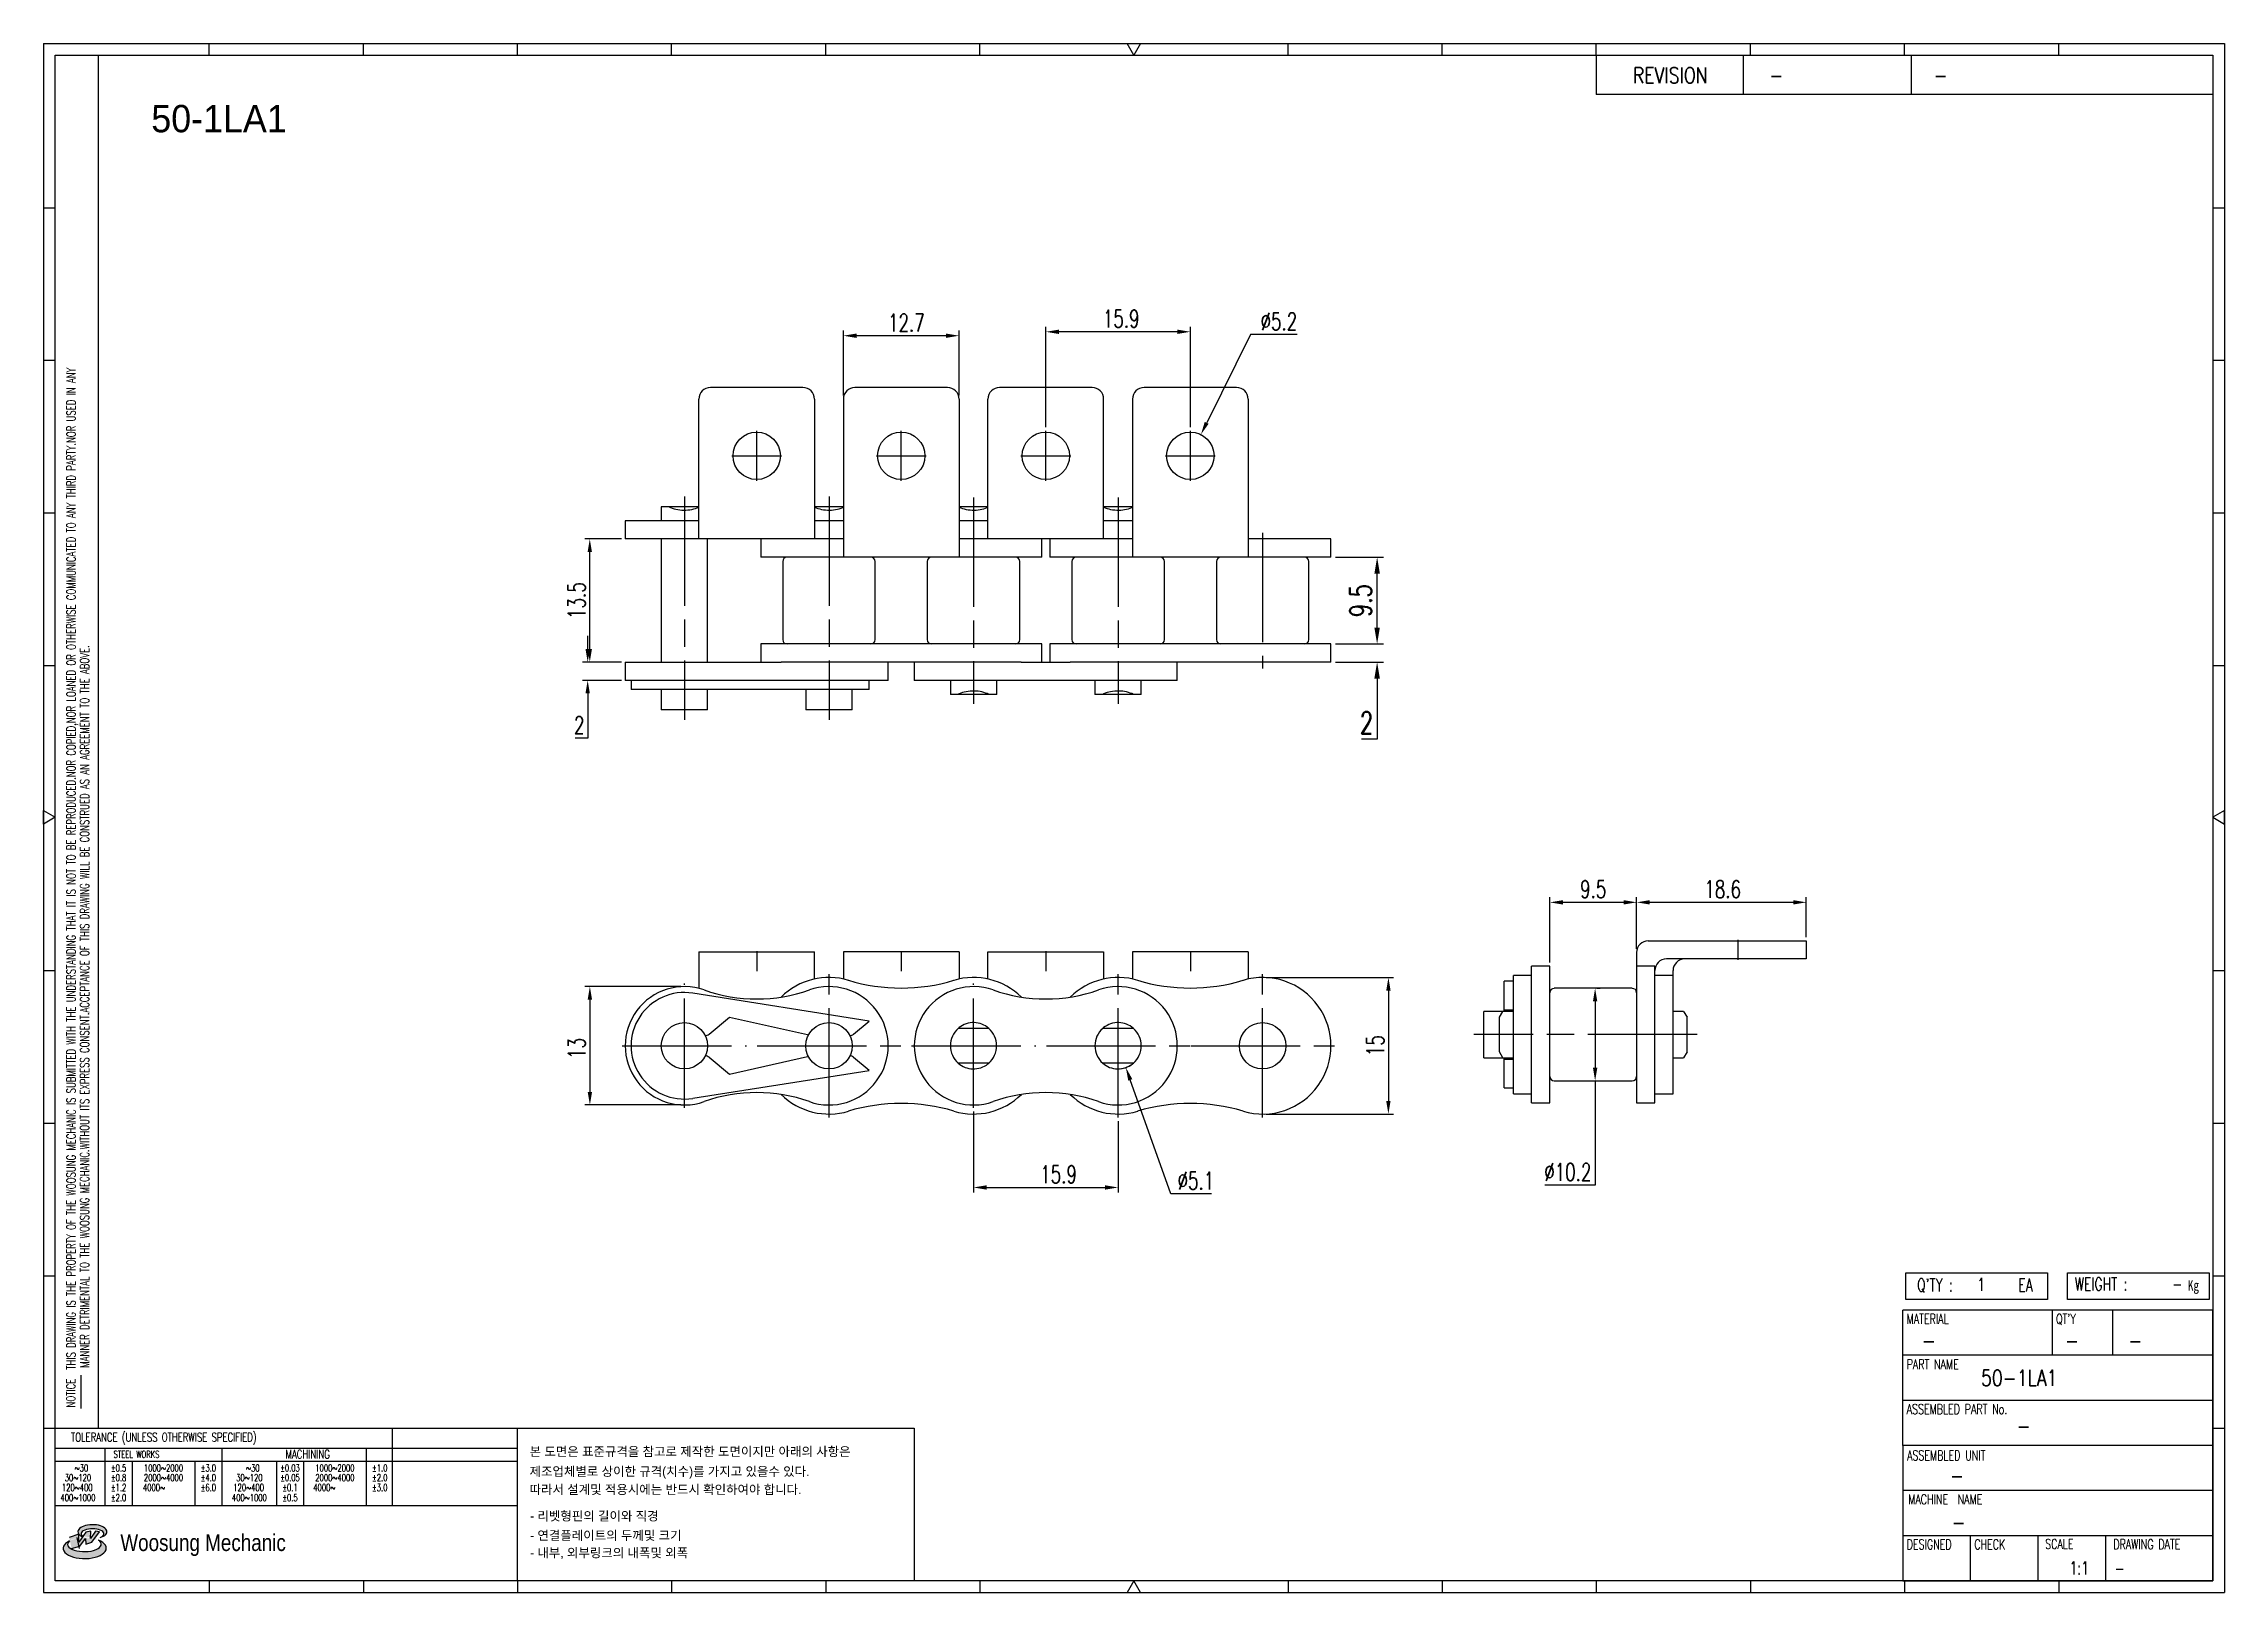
# Model space of a CAD drawing. Header units: millimetres. Extents: x 560 to 800, y 59 to 229.
import ezdxf
from ezdxf.enums import TextEntityAlignment as Align

# ---------------------------------------------------------------- set-up
doc = ezdxf.new("R2010")
doc.units = ezdxf.units.MM
doc.linetypes.add('AM_ISO08W050', pattern=[18, 12, -1.5, 3, -1.5])
doc.layers.get('Defpoints').update_dxf_attribs({"color": 80})
doc.layers.add('CL1', color=140, linetype='AM_ISO08W050', lineweight=25)
for name, color, linetype in [('S-DIM', 7, 'Continuous'), ('TITLE', 7, 'Continuous'), ('도면레이아웃', 7, 'Continuous')]:
    doc.layers.add(name, color=color, linetype=linetype)
doc.styles.add('HAN', font='ROMANS.shx', dxfattribs={"width": 0.7, "bigfont": 'whgtxt.shx'})
doc.styles.add('HKD_ST2', font='romans.shx', dxfattribs={"width": 0.7, "height": 4, "bigfont": '@extfont2.shx'})
doc.styles.add('HSG', font='SIMPLEX.shx', dxfattribs={"width": 0.7, "bigfont": 'HSG.shx'})
doc.styles.add('MtXpl_', font='Gulim.ttf')
doc.styles.add('SLDTEXTSTYLE4', font='arial.ttf', dxfattribs={"width": 0.8})
doc.dimstyles.new('AP0.8', dxfattribs={"dimscale": 0.8, "dimtxt": 2.4, "dimasz": 1.8, "dimexe": 0.7, "dimexo": 0.5, "dimgap": 0.6, "dimtad": 1, "dimtoh": 1, "dimdec": 1, "dimrnd": 0.01, "dimzin": 9, "dimdsep": 46, "dimtxsty": 'HSG', "dimcen": 0, "dimclrd": 251, "dimclre": 251, "dimclrt": 60, "dimazin": 2, "dimtp": 1, "dimtm": 1, "dimtfac": 0.5, "dimtdec": 1, "dimtofl": 0, "dimtmove": 0, "dimatfit": 3, "dimfxl": 0, "dimtvp": 1, "dimtolj": 2, "dimlwd": -1, "dimlwe": -1, "dimarcsym": 0})
doc.dimstyles.new('AP1', dxfattribs={"dimtxt": 2.4, "dimasz": 1.8, "dimexe": 0.7, "dimexo": 0.5, "dimgap": 0.6, "dimtad": 1, "dimtoh": 1, "dimdec": 1, "dimrnd": 0.01, "dimzin": 9, "dimdsep": 46, "dimtxsty": 'HSG', "dimcen": 0, "dimclrd": 251, "dimclre": 251, "dimclrt": 60, "dimazin": 2, "dimtp": 1, "dimtm": 1, "dimtfac": 0.5, "dimtdec": 1, "dimtofl": 0, "dimtmove": 0, "dimatfit": 3, "dimfxl": 0, "dimtvp": 1, "dimtolj": 2, "dimlwd": -1, "dimlwe": -1, "dimarcsym": 0})

msp = doc.modelspace()

# ---------------------------------------------------------------- texts
at = {"color": 254, "style": 'MtXpl_'}
msp.add_text('50-1LA1', height=3.007, dxfattribs=at).set_placement((572.12, 219.11))
at = {"style": 'HAN', "width": 0.8}
msp.add_text('50-1LA1', height=1.735, dxfattribs=at).set_placement((773.05, 81.45))
at = {"color": 140, "style": 'MtXpl_'}
for s, p in [('본 도면은 표준규격을 참고로 제작한 도면이지만 아래의 사항은', (613.66, 73.73)), ('제조업체별로 상이한 규격(치수)를 가지고 있을수 있다.', (613.66, 71.55)), ('따라서 설계및 적용시에는 반드시 확인하여야 합니다.', (613.66, 69.56)), ('- 리벳형핀의 길이와 직경', (613.72, 66.65)), ('- 연결플레이트의 두께및 크기', (613.72, 64.52)), ('- 내부, 외부링크의 내폭및 외폭', (613.72, 62.61))]:
    msp.add_text(s, height=1.0023, dxfattribs=at).set_placement(p)

# ---------------------------------------------------------------- blocks, each defined once
blk = doc.blocks.new('MAST')
at = {"layer": '도면레이아웃'}
h = blk.add_hatch(color=10, dxfattribs=at)
h.paths.add_polyline_path([(1.544, 35.177), (1.554, 34.966), (1.779, 35.034), (2.054, 35.422), (1.908, 35.446), (1.728, 35.167), (1.741, 35.439), (1.547, 35.405), (1.292, 35.041), (1.295, 35.33), (0.943, 35.208), (1.03, 34.8), (1.336, 34.885)])
edge = h.paths.add_edge_path()
edge.add_ellipse((1.795, 35.421), major_axis=(-0.53, 0), ratio=0.487785, start_angle=122.36065, end_angle=403.39574)
edge.add_line((1.411, 35.244), (1.419, 35.261))
edge.add_ellipse((1.798, 35.344), major_axis=(-0.423, 0), ratio=0.444396, start_angle=131.58977, end_angle=386.19408, ccw=False)
edge = h.paths.add_edge_path()
edge.add_ellipse((1.512, 34.815), major_axis=(-0.793, 0), ratio=0.480113, start_angle=314.67633, end_angle=590.85213)
edge.add_ellipse((1.501, 34.958), major_axis=(-0.62, 0), ratio=0.43311, start_angle=331.7024, end_angle=574.42495, ccw=False)
at = {"color": 140}
for p, q in [((0, 90.118), (80.15, 90.118)), ((0, 90.118), (0, 33.191)), ((80.15, 90.118), (80.15, 33.191)), ((57.068, 89.693), (57.068, 88.246)), ((62.47, 89.693), (62.47, 88.246)), ((68.635, 89.693), (68.635, 88.246)), ((79.725, 88.246), (57.068, 88.246)), ((68.449, 43.961), (68.449, 44.936)), ((68.449, 44.936), (73.654, 44.936)), ((73.654, 44.936), (73.654, 43.961)), ((74.39, 43.961), (74.39, 44.936)), ((74.39, 44.936), (79.595, 44.936)), ((79.595, 44.936), (79.595, 43.961)), ((68.336, 38.59), (68.336, 43.563)), ((79.725, 43.563), (68.336, 43.563)), ((73.654, 43.961), (68.449, 43.961)), ((73.827, 43.563), (73.827, 41.905)), ((79.595, 43.961), (74.39, 43.961)), ((76.037, 43.563), (76.037, 41.905)), ((79.725, 38.59), (79.725, 43.563)), ((79.725, 41.905), (68.336, 41.905)), ((79.725, 40.248), (68.336, 40.248)), ((68.336, 38.59), (68.336, 33.616)), ((79.725, 38.59), (68.336, 38.59)), ((79.725, 33.616), (79.725, 38.59)), ((79.725, 36.932), (68.336, 36.932)), ((79.725, 35.274), (68.336, 35.274)), ((70.822, 33.616), (70.822, 35.274)), ((73.309, 33.616), (73.309, 35.274)), ((75.796, 33.616), (75.796, 35.274)), ((0, 33.191), (80.15, 33.191)), ((68.336, 33.616), (79.725, 33.616))]:
    blk.add_line(p, q, dxfattribs=at)
for p, q in [((6.089, 89.693), (6.089, 90.118)), ((11.753, 89.693), (11.753, 90.118)), ((17.418, 89.693), (17.418, 90.118)), ((23.082, 89.693), (23.082, 90.118)), ((28.746, 89.693), (28.746, 90.118)), ((34.411, 89.693), (34.411, 90.118)), ((45.739, 89.693), (45.739, 90.118)), ((51.404, 89.693), (51.404, 90.118)), ((57.068, 89.693), (57.068, 90.118)), ((62.732, 89.693), (62.732, 90.118)), ((68.397, 89.693), (68.397, 90.118)), ((74.061, 89.693), (74.061, 90.118)), ((0, 84.085), (0.425, 84.085)), ((79.725, 84.085), (80.15, 84.085)), ((0, 78.478), (0.425, 78.478)), ((79.725, 78.478), (80.15, 78.478)), ((0, 72.87), (0.425, 72.87)), ((79.725, 72.87), (80.15, 72.87)), ((0, 67.262), (0.425, 67.262)), ((79.725, 67.262), (80.15, 67.262)), ((0, 56.047), (0.425, 56.047)), ((79.725, 56.047), (80.15, 56.047)), ((0, 50.439), (0.425, 50.439)), ((79.725, 50.439), (80.15, 50.439)), ((0, 44.832), (0.425, 44.832)), ((79.725, 44.832), (80.15, 44.832)), ((1.377, 39.947), (1.377, 41.174)), ((0, 39.224), (0.425, 39.224)), ((79.725, 39.224), (80.15, 39.224)), ((6.089, 33.616), (6.089, 33.191)), ((11.753, 33.616), (11.753, 33.191)), ((17.418, 33.616), (17.418, 33.191)), ((23.082, 33.616), (23.082, 33.191)), ((28.746, 33.616), (28.746, 33.191)), ((34.411, 33.616), (34.411, 33.191)), ((45.739, 33.616), (45.739, 33.191)), ((51.404, 33.616), (51.404, 33.191)), ((57.068, 33.616), (57.068, 33.191)), ((62.732, 33.616), (62.732, 33.191)), ((68.397, 33.616), (68.397, 33.191)), ((74.061, 33.616), (74.061, 33.191))]:
    blk.add_line(p, q)
at = {"color": 2}
for p, q in [((2.017, 39.224), (2.017, 89.693)), ((0.425, 39.224), (17.418, 39.224)), ((0.425, 38.487), (17.418, 38.487)), ((2.257, 38.487), (2.257, 36.382)), ((6.557, 38.5), (6.557, 36.382)), ((11.857, 38.487), (11.857, 36.382)), ((12.816, 39.224), (12.816, 36.382)), ((17.418, 33.616), (17.418, 39.224)), ((0.425, 38.012), (17.418, 38.012)), ((3.257, 38.012), (3.257, 36.382)), ((5.557, 38.012), (5.557, 36.382)), ((8.557, 38.012), (8.557, 36.382)), ((9.557, 38.026), (9.557, 36.382)), ((0.425, 36.382), (17.418, 36.382))]:
    blk.add_line(p, q, dxfattribs=at)
for points in [[(40.075, 89.693), (39.83, 90.118), (40.32, 90.118)], [(0.425, 61.679), (0, 61.433), (0, 61.924)], [(79.725, 61.679), (80.15, 61.433), (80.15, 61.924)], [(40.075, 33.616), (39.83, 33.191), (40.32, 33.191)]]:
    blk.add_lwpolyline(points, close=True)
at = {"color": 140}
blk.add_lwpolyline([(0.425, 89.693), (79.725, 89.693), (79.725, 33.616), (0.425, 33.616)], close=True, dxfattribs=at)
at = {"layer": '도면레이아웃'}
for p, q in [((1.295, 35.33), (0.943, 35.208)), ((1.547, 35.405), (1.292, 35.041)), ((1.292, 35.041), (1.295, 35.33)), ((1.741, 35.439), (1.547, 35.405)), ((1.908, 35.446), (1.728, 35.167)), ((1.728, 35.167), (1.741, 35.439)), ((1.779, 35.034), (2.054, 35.422)), ((2.054, 35.422), (1.908, 35.446)), ((1.03, 34.8), (1.336, 34.885)), ((1.224, 35.208), (1.311, 34.8)), ((1.224, 35.208), (1.224, 35.208)), ((1.336, 34.885), (1.544, 35.177)), ((1.419, 35.261), (1.411, 35.244)), ((1.544, 35.177), (1.554, 34.966)), ((1.554, 34.966), (1.779, 35.034))]:
    blk.add_line(p, q, dxfattribs=at)
for centre, major_axis, ratio, start_param, end_param in [((1.795, 35.421), (-0.53, 0), 0.487785, 2.135596, 7.040584), ((1.798, 35.344), (-0.423, 0), 0.444396, 2.296675, 6.740358), ((1.512, 34.815), (-0.793, 0), 0.480113, 5.492138, 10.312315), ((1.501, 34.958), (-0.62, 0), 0.43311, 5.789299, 10.025607)]:
    blk.add_ellipse(centre, major_axis=major_axis, ratio=ratio, start_param=start_param, end_param=end_param, dxfattribs=at)
for s, height, style, width, p in [('REVISION', 0.5806, 'HAN', 0.8, (58.415, 88.664)), ('-', 0.581, 'HAN', 0.8, (63.426, 88.664)), ('-', 0.581, 'HAN', 0.8, (69.468, 88.664)), ("Q'TY : ", 0.4746, 'HKD_ST2', 0.7, (68.857, 44.253)), ('1', 0.475, 'HKD_ST2', 0.7, (71.071, 44.275)), ('EA', 0.4746, 'HKD_ST2', 0.7, (72.578, 44.253)), ('WEIGHT : ', 0.4746, 'HKD_ST2', 0.7, (74.65, 44.286)), ('-', 0.581, 'HAN', 0.8, (69.029, 42.157)), ('-', 0.581, 'HAN', 0.8, (74.289, 42.157)), ('-', 0.581, 'HAN', 0.8, (76.623, 42.157)), ('-', 0.581, 'HAN', 0.8, (72.515, 39.013)), ('-', 0.581, 'HAN', 0.8, (70.067, 37.189)), ('-', 0.581, 'HAN', 0.8, (70.126, 35.48)), ('1:1', 0.4746, 'HKD_ST2', 0.7, (74.458, 33.848)), ('-', 0.475, 'HKD_ST2', 0.7, (76.112, 33.837))]:
    blk.add_text(s, height=height, dxfattribs=dict(style=style, width=width)).set_placement(p)
at = {"color": 6, "style": 'HKD_ST2', "width": 0.7}
for s, p in [(' THIS DRAWING IS THE PROPERTY OF THE WOOSUNG MECHANIC IS SUBMITTED WITH THE UNDERSTANDING THAT IT IS NOT TO BE REPRODUCED.NOR COPIED,NOR LOANED OR OTHERWISE COMMUNICATED TO ANY THIRD PARTY.NOR USED IN ANY', (1.173, 41.217)), ('MANNER DETRIMENTAL TO THE WOOSUNG MECHANIC.WITHOUT ITS EXPRESS CONSENT.ACCEPTANCE OF THIS DRAWING WILL BE CONSTRUED AS AN AGREEMENT TO THE ABOVE.', (1.672, 41.447))]:
    blk.add_text(s, height=0.326266, rotation=90, dxfattribs=at).set_placement(p)
at = {"style": 'HKD_ST2', "width": 0.7}
blk.add_text('-', height=0.475, dxfattribs=at).set_placement((78.613, 44.286), align=Align.RIGHT)
at = {"color": 254, "style": 'HKD_ST2', "width": 0.7}
for s, height, p in [('MATERIAL', 0.3651, (68.474, 43.425)), ("QT'Y", 0.3651, (73.965, 43.425)), ('PART NAME', 0.3651, (68.474, 41.756)), ('ASSEMBLED PART No.', 0.36511, (68.474, 40.109)), ('ASSEMBLED UNIT', 0.36511, (68.49, 38.408)), ('MACHINE  NAME', 0.36511, (68.532, 36.794)), ('DESIGNED', 0.3651, (68.474, 35.136)), ('CHECK', 0.3651, (70.961, 35.136)), ('SCALE', 0.3651, (73.566, 35.153)), ('DRAWING DATE', 0.36511, (76.071, 35.141))]:
    blk.add_text(s, height=height, dxfattribs=at).set_placement(p, align=Align.TOP_LEFT)
at = {"style": 'HKD_ST2', "width": 0.7}
blk.add_text('NOTICE', height=0.3263, rotation=90, dxfattribs=at).set_placement((1.163, 39.988))
blk.add_text('TOLERANCE (UNLESS OTHERWISE SPECIFIED)', height=0.32627, dxfattribs=at).set_placement((4.417, 38.896), align=Align.MIDDLE_CENTER)
at = {"color": 4, "style": 'HKD_ST2', "width": 0.7}
for s, height, p in [('%%12630', 0.261, (1.389, 37.762)), ('1000%%1262000', 0.26101, (4.407, 37.762)), ('%%12630', 0.261, (7.689, 37.762)), ('1000%%1262000', 0.26101, (10.707, 37.762)), ('120%%126400', 0.26101, (1.237, 37.045)), ('30%%126120', 0.261, (1.263, 37.411)), ('4000%%126', 0.261, (4.061, 37.045)), ('2000%%1264000', 0.26101, (4.407, 37.411)), ('120%%126400', 0.26101, (7.537, 37.045)), ('30%%126120', 0.261, (7.563, 37.411)), ('4000%%126', 0.261, (10.321, 37.045)), ('2000%%1264000', 0.26101, (10.707, 37.411)), ('400%%1261000', 0.26101, (1.263, 36.67)), ('400%%1261000', 0.26101, (7.563, 36.67))]:
    blk.add_text(s, height=height, dxfattribs=at).set_placement(p, align=Align.MIDDLE_CENTER)
for s, height, p in [('%%P0.5', 0.261, (2.757, 37.762)), ('STEEL WORKS', 0.26101, (3.416, 38.268)), ('%%P3.0', 0.261, (6.057, 37.762)), ('%%P0.03', 0.261, (9.057, 37.762)), ('MACHINING', 0.3263, (9.707, 38.27)), ('%%P1.0', 0.261, (12.357, 37.762)), ('%%P0.8', 0.261, (2.757, 37.411)), ('%%P1.2', 0.261, (2.757, 37.045)), ('%%P4.0', 0.261, (6.057, 37.411)), ('%%P6.0', 0.261, (6.057, 37.045)), ('%%P0.05', 0.261, (9.057, 37.411)), ('%%P0.1', 0.261, (9.057, 37.045)), ('%%P2.0', 0.261, (12.357, 37.411)), ('%%P3.0', 0.261, (12.357, 37.045)), ('%%P2.0', 0.261, (2.757, 36.67)), ('%%P0.5', 0.261, (9.057, 36.67))]:
    blk.add_text(s, height=height, dxfattribs=at).set_placement(p, align=Align.MIDDLE)
at = {"color": 1, "style": 'SLDTEXTSTYLE4', "width": 0.8}
blk.add_text('Woosung Mechanic', height=0.61957, dxfattribs=at).set_placement((2.822, 34.711))
at = {"layer": 'TITLE', "width": 0.8}
blk.add_text('Kg', height=0.3789, dxfattribs=at).set_placement((78.807, 44.286))
blk = doc.blocks.new('*D2')
at = {"layer": 'Defpoints', "color": 0, "transparency": 16777216}
for p in [(701.66, 162.92), (706.73, 162.92), (701.66, 160.92)]:
    blk.add_point(p, dxfattribs=at)
at = {"layer": 'S-DIM', "color": 251, "linetype": 'ByBlock', "transparency": 16777216}
for p, q in [((706.73, 164.72), (706.73, 166.52)), ((702.16, 162.92), (707.43, 162.92)), ((702.16, 160.92), (707.43, 160.92)), ((706.73, 159.12), (706.73, 152.46)), ((706.73, 152.46), (705.01, 152.46))]:
    blk.add_line(p, q, dxfattribs=at)
at = {"layer": 'S-DIM', "color": 251, "transparency": 16777216}
for points in [[(706.43, 164.72), (707.03, 164.72), (706.73, 162.92)], [(706.43, 159.12), (707.03, 159.12), (706.73, 160.92)]]:
    blk.add_solid(points, dxfattribs=at)
at = {"layer": 'S-DIM', "color": 60, "transparency": 16777216, "insert": (705.57, 154.26), "char_height": 2.4, "attachment_point": 5, "style": 'HSG'}
blk.add_mtext('\\A2;2', dxfattribs=at)
blk = doc.blocks.new('*D3')
at = {"layer": 'Defpoints', "color": 0, "transparency": 16777216}
for p in [(701.66, 172.45), (706.73, 172.45), (701.66, 162.92)]:
    blk.add_point(p, dxfattribs=at)
at = {"layer": 'S-DIM', "color": 251, "linetype": 'ByBlock', "transparency": 16777216}
for p, q in [((702.16, 172.45), (707.43, 172.45)), ((706.73, 164.72), (706.73, 170.65)), ((702.16, 162.92), (707.43, 162.92))]:
    blk.add_line(p, q, dxfattribs=at)
at = {"layer": 'S-DIM', "color": 251, "transparency": 16777216}
for points in [[(706.43, 170.65), (707.03, 170.65), (706.73, 172.45)], [(706.43, 164.72), (707.03, 164.72), (706.73, 162.92)]]:
    blk.add_solid(points, dxfattribs=at)
at = {"layer": 'S-DIM', "color": 60, "transparency": 16777216, "insert": (704.93, 167.68), "char_height": 2.4, "attachment_point": 5, "rotation": 90, "style": 'HSG'}
blk.add_mtext('\\A2;9.5', dxfattribs=at)
blk = doc.blocks.new('*D4')
at = {"layer": 'Defpoints', "color": 0, "transparency": 16777216}
for p in [(670.35, 197.2), (670.35, 186.31), (686.22, 186.31)]:
    blk.add_point(p, dxfattribs=at)
at = {"layer": 'S-DIM', "color": 251, "linetype": 'ByBlock', "transparency": 16777216}
for p, q in [((670.35, 186.71), (670.35, 197.76)), ((684.78, 197.2), (671.79, 197.2)), ((686.22, 186.71), (686.22, 197.76))]:
    blk.add_line(p, q, dxfattribs=at)
at = {"layer": 'S-DIM', "color": 251, "transparency": 16777216}
for points in [[(671.79, 197.44), (671.79, 196.96), (670.35, 197.2)], [(684.78, 197.44), (684.78, 196.96), (686.22, 197.2)]]:
    blk.add_solid(points, dxfattribs=at)
at = {"layer": 'S-DIM', "color": 60, "transparency": 16777216, "insert": (678.63, 198.64), "char_height": 1.92, "attachment_point": 5, "style": 'HSG'}
blk.add_mtext('\\A2;15.9', dxfattribs=at)
blk = doc.blocks.new('*D5')
at = {"layer": 'Defpoints', "color": 0, "transparency": 16777216}
for p in [(648.12, 196.77), (648.12, 189.81), (660.82, 189.81)]:
    blk.add_point(p, dxfattribs=at)
at = {"layer": 'S-DIM', "color": 251, "linetype": 'ByBlock', "transparency": 16777216}
for p, q in [((648.12, 190.21), (648.12, 197.33)), ((659.38, 196.77), (649.56, 196.77)), ((660.82, 190.21), (660.82, 197.33))]:
    blk.add_line(p, q, dxfattribs=at)
at = {"layer": 'S-DIM', "color": 251, "transparency": 16777216}
for points in [[(649.56, 197.01), (649.56, 196.53), (648.12, 196.77)], [(659.38, 197.01), (659.38, 196.53), (660.82, 196.77)]]:
    blk.add_solid(points, dxfattribs=at)
at = {"layer": 'S-DIM', "color": 60, "transparency": 16777216, "insert": (655.04, 198.21), "char_height": 1.92, "attachment_point": 5, "style": 'HSG'}
blk.add_mtext('\\A2;12.7', dxfattribs=at)
blk = doc.blocks.new('*D6')
at = {"layer": 'Defpoints', "color": 0, "transparency": 16777216}
for p in [(620.04, 160.92), (624.16, 160.92), (624.16, 158.92)]:
    blk.add_point(p, dxfattribs=at)
at = {"layer": 'S-DIM', "color": 251, "linetype": 'ByBlock', "transparency": 16777216}
for p, q in [((620.04, 162.36), (620.04, 163.8)), ((623.76, 160.92), (619.48, 160.92)), ((623.76, 158.92), (619.48, 158.92)), ((620.04, 157.48), (620.04, 152.56)), ((620.04, 152.56), (618.66, 152.56))]:
    blk.add_line(p, q, dxfattribs=at)
at = {"layer": 'S-DIM', "color": 251, "transparency": 16777216}
for points in [[(619.8, 162.36), (620.28, 162.36), (620.04, 160.92)], [(619.8, 157.48), (620.28, 157.48), (620.04, 158.92)]]:
    blk.add_solid(points, dxfattribs=at)
at = {"layer": 'S-DIM', "color": 60, "transparency": 16777216, "insert": (619.11, 154), "char_height": 1.92, "attachment_point": 5, "style": 'HSG'}
blk.add_mtext('\\A2;2', dxfattribs=at)
blk = doc.blocks.new('*D7')
at = {"layer": 'Defpoints', "color": 0, "transparency": 16777216}
for p in [(620.27, 174.45), (624.16, 174.45), (624.16, 160.92)]:
    blk.add_point(p, dxfattribs=at)
at = {"layer": 'S-DIM', "color": 251, "linetype": 'ByBlock', "transparency": 16777216}
for p, q in [((623.76, 174.45), (619.71, 174.45)), ((620.27, 162.36), (620.27, 173.01)), ((623.76, 160.92), (619.71, 160.92))]:
    blk.add_line(p, q, dxfattribs=at)
at = {"layer": 'S-DIM', "color": 251, "transparency": 16777216}
for points in [[(620.03, 173.01), (620.51, 173.01), (620.27, 174.45)], [(620.03, 162.36), (620.51, 162.36), (620.27, 160.92)]]:
    blk.add_solid(points, dxfattribs=at)
at = {"layer": 'S-DIM', "color": 60, "transparency": 16777216, "insert": (618.83, 167.68), "char_height": 1.92, "attachment_point": 5, "rotation": 90, "style": 'HSG'}
blk.add_mtext('\\A2;13.5', dxfattribs=at)
blk = doc.blocks.new('*D8')
at = {"layer": 'Defpoints', "color": 0, "transparency": 16777216}
for p in [(630.66, 125.29), (620.28, 112.29), (630.66, 112.29)]:
    blk.add_point(p, dxfattribs=at)
at = {"layer": 'S-DIM', "color": 251, "linetype": 'ByBlock', "transparency": 16777216}
for p, q in [((630.26, 125.29), (619.72, 125.29)), ((620.28, 123.85), (620.28, 113.73)), ((630.26, 112.29), (619.72, 112.29))]:
    blk.add_line(p, q, dxfattribs=at)
at = {"layer": 'S-DIM', "color": 251, "transparency": 16777216}
for points in [[(620.04, 123.85), (620.52, 123.85), (620.28, 125.29)], [(620.04, 113.73), (620.52, 113.73), (620.28, 112.29)]]:
    blk.add_solid(points, dxfattribs=at)
at = {"layer": 'S-DIM', "color": 60, "transparency": 16777216, "insert": (618.84, 118.49), "char_height": 1.92, "attachment_point": 5, "rotation": 90, "style": 'HSG'}
blk.add_mtext('\\A2;13', dxfattribs=at)
blk = doc.blocks.new('*D9')
at = {"layer": 'Defpoints', "color": 0, "transparency": 16777216}
for p in [(694.16, 126.29), (694.16, 111.29), (707.97, 111.29)]:
    blk.add_point(p, dxfattribs=at)
at = {"layer": 'S-DIM', "color": 251, "linetype": 'ByBlock', "transparency": 16777216}
for p, q in [((694.56, 126.29), (708.53, 126.29)), ((707.97, 124.85), (707.97, 112.73)), ((694.56, 111.29), (708.53, 111.29))]:
    blk.add_line(p, q, dxfattribs=at)
at = {"layer": 'S-DIM', "color": 251, "transparency": 16777216}
for points in [[(707.73, 124.85), (708.21, 124.85), (707.97, 126.29)], [(707.73, 112.73), (708.21, 112.73), (707.97, 111.29)]]:
    blk.add_solid(points, dxfattribs=at)
at = {"layer": 'S-DIM', "color": 60, "transparency": 16777216, "insert": (706.53, 118.8), "char_height": 1.92, "attachment_point": 5, "rotation": 90, "style": 'HSG'}
blk.add_mtext('\\A2;15', dxfattribs=at)
blk = doc.blocks.new('*D10')
at = {"layer": 'Defpoints', "color": 0, "transparency": 16777216}
for p in [(662.41, 111.97), (678.29, 110.92), (678.29, 103.23)]:
    blk.add_point(p, dxfattribs=at)
at = {"layer": 'S-DIM', "color": 251, "linetype": 'ByBlock', "transparency": 16777216}
for p, q in [((662.41, 111.57), (662.41, 102.67)), ((678.29, 110.52), (678.29, 102.67)), ((663.85, 103.23), (676.85, 103.23))]:
    blk.add_line(p, q, dxfattribs=at)
at = {"layer": 'S-DIM', "color": 251, "transparency": 16777216}
for points in [[(663.85, 103.47), (663.85, 102.99), (662.41, 103.23)], [(676.85, 103.47), (676.85, 102.99), (678.29, 103.23)]]:
    blk.add_solid(points, dxfattribs=at)
at = {"layer": 'S-DIM', "color": 60, "transparency": 16777216, "insert": (671.75, 104.67), "char_height": 1.92, "attachment_point": 5, "style": 'HSG'}
blk.add_mtext('\\A2;15.9', dxfattribs=at)
blk = doc.blocks.new('*D11')
at = {"layer": 'Defpoints', "color": 0, "transparency": 16777216}
for p in [(677.43, 121.19), (679.14, 116.4)]:
    blk.add_point(p, dxfattribs=at)
at = {"layer": 'S-DIM', "color": 251, "linetype": 'ByBlock', "transparency": 16777216}
for p, q in [((684.07, 102.54), (679.62, 115.04)), ((688.56, 102.54), (684.07, 102.54))]:
    blk.add_line(p, q, dxfattribs=at)
blk.add_arc((678.29, 118.79), 2.54, 276.995, 302.4044, dxfattribs=at)
at = {"layer": 'S-DIM', "color": 251, "transparency": 16777216}
blk.add_solid([(679.85, 115.12), (679.4, 114.96), (679.14, 116.4)], dxfattribs=at)
at = {"layer": 'S-DIM', "color": 60, "transparency": 16777216, "insert": (686.83, 103.98), "char_height": 1.92, "attachment_point": 5, "style": 'HSG'}
blk.add_mtext('\\A2;∅5.1', dxfattribs=at)
blk = doc.blocks.new('*D12')
at = {"layer": 'Defpoints', "color": 0, "transparency": 16777216}
for p in [(735.23, 134.54), (753.86, 130.32), (735.23, 129.05)]:
    blk.add_point(p, dxfattribs=at)
at = {"layer": 'S-DIM', "color": 251, "linetype": 'ByBlock', "transparency": 16777216}
for p, q in [((735.23, 129.45), (735.23, 135.1)), ((752.42, 134.54), (736.67, 134.54)), ((753.86, 130.72), (753.86, 135.1))]:
    blk.add_line(p, q, dxfattribs=at)
at = {"layer": 'S-DIM', "color": 251, "transparency": 16777216}
for points in [[(736.67, 134.78), (736.67, 134.3), (735.23, 134.54)], [(752.42, 134.78), (752.42, 134.3), (753.86, 134.54)]]:
    blk.add_solid(points, dxfattribs=at)
at = {"layer": 'S-DIM', "color": 60, "transparency": 16777216, "insert": (744.68, 135.98), "char_height": 1.92, "attachment_point": 5, "style": 'HSG'}
blk.add_mtext('\\A2;18.6', dxfattribs=at)
blk = doc.blocks.new('*D13')
at = {"layer": 'Defpoints', "color": 0, "transparency": 16777216}
for p in [(725.7, 134.54), (725.7, 127.52), (735.23, 129.05)]:
    blk.add_point(p, dxfattribs=at)
at = {"layer": 'S-DIM', "color": 251, "linetype": 'ByBlock', "transparency": 16777216}
for p, q in [((725.7, 127.92), (725.7, 135.1)), ((733.79, 134.54), (727.14, 134.54)), ((735.23, 129.45), (735.23, 135.1))]:
    blk.add_line(p, q, dxfattribs=at)
at = {"layer": 'S-DIM', "color": 251, "transparency": 16777216}
for points in [[(727.14, 134.78), (727.14, 134.3), (725.7, 134.54)], [(733.79, 134.78), (733.79, 134.3), (735.23, 134.54)]]:
    blk.add_solid(points, dxfattribs=at)
at = {"layer": 'S-DIM', "color": 60, "transparency": 16777216, "insert": (730.46, 135.98), "char_height": 1.92, "attachment_point": 5, "style": 'HSG'}
blk.add_mtext('\\A2;9.5', dxfattribs=at)
blk = doc.blocks.new('*D14')
at = {"layer": 'Defpoints', "color": 0, "transparency": 16777216}
for p in [(730.46, 125.1), (730.46, 114.94), (730.67, 114.94)]:
    blk.add_point(p, dxfattribs=at)
at = {"layer": 'S-DIM', "color": 251, "linetype": 'ByBlock', "transparency": 16777216}
for p, q in [((730.86, 125.1), (731.23, 125.1)), ((730.67, 123.66), (730.67, 116.38)), ((730.67, 114.94), (730.67, 103.48)), ((730.86, 114.94), (731.23, 114.94)), ((730.67, 103.48), (725.14, 103.48))]:
    blk.add_line(p, q, dxfattribs=at)
at = {"layer": 'S-DIM', "color": 251, "transparency": 16777216}
for points in [[(730.43, 123.66), (730.91, 123.66), (730.67, 125.1)], [(730.43, 116.38), (730.91, 116.38), (730.67, 114.94)]]:
    blk.add_solid(points, dxfattribs=at)
at = {"layer": 'S-DIM', "color": 60, "transparency": 16777216, "insert": (727.67, 104.92), "char_height": 1.92, "attachment_point": 5, "style": 'HSG'}
blk.add_mtext('\\A2;%%c10.2', dxfattribs=at)
blk = doc.blocks.new('*D15')
at = {"layer": 'Defpoints', "color": 0, "transparency": 16777216}
for p in [(687.38, 185.91), (685.07, 181.25)]:
    blk.add_point(p, dxfattribs=at)
at = {"layer": 'S-DIM', "color": 251, "linetype": 'ByBlock', "transparency": 16777216}
for p, q in [((692.82, 196.9), (688.02, 187.2)), ((697.96, 196.9), (692.82, 196.9))]:
    blk.add_line(p, q, dxfattribs=at)
at = {"layer": 'S-DIM', "color": 251, "transparency": 16777216}
blk.add_solid([(687.8, 187.31), (688.23, 187.1), (687.38, 185.91)], dxfattribs=at)
at = {"layer": 'S-DIM', "color": 60, "transparency": 16777216, "insert": (695.94, 198.34), "char_height": 1.92, "attachment_point": 5, "style": 'HSG'}
blk.add_mtext('\\A2;∅5.2', dxfattribs=at)

# ---------------------------------------------------------------- dimensions: what is measured, and where the dimension line sits
at = {"layer": 'S-DIM'}
for base, p1, p2, picture, middle in [((648.12, 196.77), (660.82, 189.81), (648.12, 189.81), '*D5', (655.04, 196.77)), ((670.35, 197.2), (686.22, 186.31), (670.35, 186.31), '*D4', (678.63, 197.2)), ((735.23, 134.54), (753.86, 130.32), (735.23, 129.05), '*D12', (744.68, 134.54)), ((678.29, 103.23), (662.41, 111.97), (678.29, 110.92), '*D10', (671.75, 103.23))]:
    dim = msp.add_linear_dim(base=base, p1=p1, p2=p2, dimstyle='AP0.8', dxfattribs=at)
    dim.commit()
    dim.dimension.update_dxf_attribs({"geometry": picture, "text_midpoint": middle, "dimtype": 128})
for p1, p2, picture, middle in [((685.07, 181.25), (687.38, 185.91), '*D15', (695.94, 196.9)), ((677.43, 121.19), (679.14, 116.4), '*D11', (686.83, 102.54))]:
    dim = msp.add_diameter_dim_2p(p1=p1, p2=p2, dimstyle='AP0.8', dxfattribs=at)
    dim.commit()
    dim.dimension.update_dxf_attribs({"geometry": picture, "text_midpoint": middle, "dimtype": 131})
dim = msp.add_linear_dim(base=(620.27, 174.45), p1=(624.16, 160.92), p2=(624.16, 174.45), angle=90, dimstyle='AP0.8', dxfattribs=at)
dim.commit()
dim.dimension.update_dxf_attribs({"geometry": '*D7', "text_midpoint": (618.83, 167.68)})
dim = msp.add_linear_dim(base=(706.73, 172.45), p1=(701.66, 162.92), p2=(701.66, 172.45), angle=90, dimstyle='AP1', override={"dimtmove": 1}, dxfattribs=at)
dim.commit()
dim.dimension.update_dxf_attribs({"geometry": '*D3', "text_midpoint": (704.93, 167.68)})
for base, p1, p2, dimstyle, picture, middle in [((706.73, 162.92), (701.66, 160.92), (701.66, 162.92), 'AP1', '*D2', (705.57, 152.46)), ((620.04, 160.92), (624.16, 158.92), (624.16, 160.92), 'AP0.8', '*D6', (619.11, 152.56)), ((620.28, 112.29), (630.66, 125.29), (630.66, 112.29), 'AP0.8', '*D8', (620.28, 118.49)), ((707.97, 111.29), (694.16, 126.29), (694.16, 111.29), 'AP0.8', '*D9', (707.97, 118.8))]:
    dim = msp.add_linear_dim(base=base, p1=p1, p2=p2, angle=90, dimstyle=dimstyle, dxfattribs=at)
    dim.commit()
    dim.dimension.update_dxf_attribs({"geometry": picture, "text_midpoint": middle, "dimtype": 128})
dim = msp.add_linear_dim(base=(725.7, 134.54), p1=(735.23, 129.05), p2=(725.7, 127.52), dimstyle='AP0.8', dxfattribs=at)
dim.commit()
dim.dimension.update_dxf_attribs({"geometry": '*D13', "text_midpoint": (730.46, 135.98)})
dim = msp.add_linear_dim(base=(730.67, 114.94), p1=(730.46, 125.1), p2=(730.46, 114.94), angle=90, text='%%c<>', dimstyle='AP0.8', dxfattribs=at)
dim.commit()
dim.dimension.update_dxf_attribs({"geometry": '*D14', "text_midpoint": (727.67, 103.48), "dimtype": 128})

# ---------------------------------------------------------------- linework, layer by layer
for p, q in [((632.25, 174.45), (632.25, 189.81)), ((643.68, 191.08), (633.52, 191.08)), ((644.95, 189.81), (644.95, 174.45)), ((648.12, 189.81), (648.12, 172.45)), ((659.55, 191.08), (649.39, 191.08)), ((660.82, 189.81), (660.82, 172.45)), ((664, 174.45), (664, 189.81)), ((675.43, 191.08), (665.27, 191.08)), ((676.7, 174.45), (676.7, 189.81)), ((679.87, 189.81), (679.87, 172.45)), ((691.3, 191.08), (681.14, 191.08)), ((692.57, 189.81), (692.57, 172.45)), ((632.25, 177.98), (628.12, 177.98)), ((628.12, 177.98), (628.12, 176.45)), ((628.98, 177.98), (629.15, 177.9)), ((629.15, 177.9), (629.33, 177.83)), ((629.33, 177.83), (629.53, 177.77)), ((629.53, 177.77), (629.73, 177.72)), ((629.73, 177.72), (629.94, 177.67)), ((629.94, 177.67), (630.16, 177.64)), ((630.16, 177.64), (630.38, 177.62)), ((630.38, 177.62), (630.6, 177.62)), ((630.6, 177.62), (630.82, 177.62)), ((630.82, 177.62), (631.04, 177.63)), ((631.04, 177.63), (631.26, 177.66)), ((631.26, 177.66), (631.47, 177.69)), ((631.47, 177.69), (631.68, 177.74)), ((631.68, 177.74), (631.88, 177.79)), ((631.88, 177.79), (632.07, 177.86)), ((632.07, 177.86), (632.25, 177.94)), ((632.25, 177.94), (632.25, 177.94)), ((648.12, 177.98), (644.95, 177.98)), ((644.95, 177.94), (645.13, 177.86)), ((645.13, 177.86), (645.32, 177.79)), ((645.32, 177.79), (645.52, 177.74)), ((645.52, 177.74), (645.72, 177.69)), ((645.72, 177.69), (645.94, 177.66)), ((645.94, 177.66), (646.16, 177.63)), ((646.16, 177.63), (646.38, 177.62)), ((646.38, 177.62), (646.6, 177.62)), ((646.6, 177.62), (646.82, 177.62)), ((646.82, 177.62), (647.04, 177.64)), ((647.04, 177.64), (647.25, 177.67)), ((647.25, 177.67), (647.46, 177.72)), ((647.46, 177.72), (647.67, 177.77)), ((647.67, 177.77), (647.86, 177.83)), ((647.86, 177.83), (648.05, 177.9)), ((648.05, 177.9), (648.12, 177.94)), ((664, 177.98), (660.82, 177.98)), ((660.82, 177.94), (661, 177.86)), ((661, 177.86), (661.19, 177.79)), ((661.19, 177.79), (661.39, 177.74)), ((661.39, 177.74), (661.6, 177.69)), ((661.6, 177.69), (661.81, 177.66)), ((661.81, 177.66), (662.03, 177.63)), ((662.03, 177.63), (662.25, 177.62)), ((662.25, 177.62), (662.47, 177.62)), ((662.47, 177.62), (662.7, 177.62)), ((662.7, 177.62), (662.91, 177.64)), ((662.91, 177.64), (663.13, 177.67)), ((663.13, 177.67), (663.34, 177.72)), ((663.34, 177.72), (663.54, 177.77)), ((663.54, 177.77), (663.74, 177.83)), ((663.74, 177.83), (663.92, 177.9)), ((663.92, 177.9), (664, 177.94)), ((679.87, 177.98), (676.7, 177.98)), ((676.7, 177.94), (676.88, 177.86)), ((676.88, 177.86), (677.07, 177.79)), ((677.07, 177.79), (677.27, 177.74)), ((677.27, 177.74), (677.47, 177.69)), ((677.47, 177.69), (677.69, 177.66)), ((677.69, 177.66), (677.91, 177.63)), ((677.91, 177.63), (678.13, 177.62)), ((678.13, 177.62), (678.35, 177.62)), ((678.35, 177.62), (678.57, 177.62)), ((678.57, 177.62), (678.79, 177.64)), ((678.79, 177.64), (679, 177.67)), ((679, 177.67), (679.21, 177.72)), ((679.21, 177.72), (679.42, 177.77)), ((679.42, 177.77), (679.61, 177.83)), ((679.61, 177.83), (679.8, 177.9)), ((679.8, 177.9), (679.87, 177.94)), ((632.25, 176.45), (624.16, 176.45)), ((624.16, 176.45), (624.16, 174.45)), ((648.12, 176.45), (644.95, 176.45)), ((664, 176.45), (660.82, 176.45)), ((679.87, 176.45), (676.7, 176.45)), ((644.95, 174.45), (624.16, 174.45)), ((628.12, 174.45), (628.12, 160.92)), ((633.21, 160.92), (633.21, 174.45)), ((639.04, 174.45), (639.04, 172.45)), ((669.91, 172.45), (639.04, 172.45)), ((648.12, 174.45), (644.95, 174.45)), ((664, 174.45), (660.82, 174.45)), ((676.7, 174.45), (664, 174.45)), ((669.91, 172.45), (669.91, 174.45)), ((670.79, 174.45), (670.79, 172.45)), ((701.66, 172.45), (670.79, 172.45)), ((679.87, 174.45), (676.7, 174.45)), ((701.66, 174.45), (692.57, 174.45)), ((701.66, 172.45), (701.66, 174.45)), ((641.46, 171.97), (641.46, 163.39)), ((651.62, 163.39), (651.62, 171.97)), ((657.33, 171.97), (657.33, 163.39)), ((667.49, 163.39), (667.49, 171.97)), ((673.21, 171.97), (673.21, 163.39)), ((683.37, 163.39), (683.37, 171.97)), ((689.08, 171.97), (689.08, 163.39)), ((699.24, 163.39), (699.24, 171.97)), ((639.04, 162.92), (639.04, 160.92)), ((669.91, 162.92), (639.04, 162.92)), ((669.91, 160.92), (669.91, 162.92)), ((670.79, 162.92), (670.79, 160.92)), ((701.66, 162.92), (670.79, 162.92)), ((701.66, 160.92), (701.66, 162.92)), ((624.16, 160.92), (641.28, 160.92)), ((624.16, 160.92), (624.16, 158.92)), ((667.66, 160.92), (641.28, 160.92)), ((653.04, 158.92), (653.04, 160.92)), ((655.91, 160.92), (655.91, 158.92)), ((667.66, 160.92), (673.03, 160.92)), ((701.66, 160.92), (673.03, 160.92)), ((684.79, 158.92), (684.79, 160.92)), ((653.04, 158.92), (624.16, 158.92)), ((624.81, 158.92), (624.81, 157.92)), ((650.96, 157.92), (650.96, 158.92)), ((684.79, 158.92), (655.91, 158.92)), ((659.87, 158.92), (659.87, 157.38)), ((664.96, 157.38), (664.96, 158.92)), ((675.74, 158.92), (675.74, 157.38)), ((680.83, 157.38), (680.83, 158.92)), ((650.96, 157.92), (624.81, 157.92)), ((628.12, 157.92), (628.12, 155.68)), ((633.21, 155.68), (628.12, 155.68)), ((633.21, 155.68), (633.21, 157.92)), ((643.99, 157.92), (643.99, 155.68)), ((649.08, 155.68), (643.99, 155.68)), ((649.08, 155.68), (649.08, 157.92)), ((664.96, 157.38), (659.87, 157.38)), ((660.82, 157.43), (660.73, 157.38)), ((661, 157.5), (660.82, 157.43)), ((661.19, 157.57), (661, 157.5)), ((661.39, 157.63), (661.19, 157.57)), ((661.6, 157.67), (661.39, 157.63)), ((661.81, 157.71), (661.6, 157.67)), ((662.03, 157.73), (661.81, 157.71)), ((662.25, 157.75), (662.03, 157.73)), ((662.47, 157.75), (662.25, 157.75)), ((662.7, 157.74), (662.47, 157.75)), ((662.91, 157.72), (662.7, 157.74)), ((663.13, 157.69), (662.91, 157.72)), ((663.34, 157.65), (663.13, 157.69)), ((663.54, 157.6), (663.34, 157.65)), ((663.74, 157.53), (663.54, 157.6)), ((663.92, 157.46), (663.74, 157.53)), ((664.09, 157.38), (663.92, 157.46)), ((680.83, 157.38), (675.74, 157.38)), ((676.7, 157.43), (676.6, 157.38)), ((676.88, 157.5), (676.7, 157.43)), ((677.07, 157.57), (676.88, 157.5)), ((677.27, 157.63), (677.07, 157.57)), ((677.47, 157.67), (677.27, 157.63)), ((677.69, 157.71), (677.47, 157.67)), ((677.91, 157.73), (677.69, 157.71)), ((678.13, 157.75), (677.91, 157.73)), ((678.35, 157.75), (678.13, 157.75)), ((678.57, 157.74), (678.35, 157.75)), ((678.79, 157.72), (678.57, 157.74)), ((679, 157.69), (678.79, 157.72)), ((679.21, 157.65), (679, 157.69)), ((679.42, 157.6), (679.21, 157.65)), ((679.61, 157.53), (679.42, 157.6)), ((679.8, 157.46), (679.61, 157.53)), ((679.97, 157.38), (679.8, 157.46)), ((736.5, 130.32), (753.86, 130.32)), ((753.86, 130.32), (753.86, 128.32)), ((632.25, 129.09), (632.25, 125.1)), ((632.25, 129.09), (644.95, 129.09)), ((644.95, 126.12), (644.95, 129.09)), ((648.12, 129.09), (648.12, 126.12)), ((660.82, 129.09), (648.12, 129.09)), ((660.82, 129.09), (660.82, 126.12)), ((664, 129.09), (676.7, 129.09)), ((664, 126.12), (664, 129.09)), ((676.7, 129.09), (676.7, 126.12)), ((679.87, 129.09), (679.87, 126.12)), ((692.57, 129.09), (679.87, 129.09)), ((692.57, 129.09), (692.57, 126.12)), ((725.7, 127.52), (723.7, 127.52)), ((723.7, 112.52), (723.7, 127.52)), ((725.7, 112.52), (725.7, 127.52)), ((735.23, 129.05), (735.23, 112.52)), ((737.23, 127.52), (735.23, 127.52)), ((737.23, 112.52), (737.23, 127.52)), ((753.86, 128.32), (738.5, 128.32)), ((739.23, 113.52), (739.23, 127.05)), ((650.96, 121.5), (631.58, 124.57)), ((721.7, 125.87), (720.7, 125.87)), ((720.7, 122.56), (720.7, 125.87)), ((723.7, 126.52), (721.7, 126.52)), ((721.7, 113.52), (721.7, 126.52)), ((734.75, 125.1), (726.17, 125.1)), ((739.23, 126.52), (737.23, 126.52)), ((718.46, 117.47), (718.46, 122.56)), ((720.53, 122.56), (718.46, 122.56)), ((720.16, 121.92), (720.53, 122.56)), ((721.7, 122.56), (720.53, 122.56)), ((720.7, 122.72), (721.7, 122.72)), ((740.39, 122.56), (739.23, 122.56)), ((740.39, 122.56), (740.76, 121.92)), ((633.37, 120.06), (635.6, 121.93)), ((635.6, 121.93), (644.17, 120.01)), ((649.24, 120.06), (650.96, 121.5)), ((660.82, 120.78), (660.73, 120.7)), ((664.09, 120.7), (660.73, 120.7)), ((661, 120.91), (660.82, 120.78)), ((661.19, 121.03), (661, 120.91)), ((661.39, 121.13), (661.19, 121.03)), ((661.6, 121.21), (661.39, 121.13)), ((661.81, 121.27), (661.6, 121.21)), ((662.03, 121.31), (661.81, 121.27)), ((662.25, 121.33), (662.03, 121.31)), ((662.47, 121.34), (662.25, 121.33)), ((662.7, 121.32), (662.47, 121.34)), ((662.91, 121.29), (662.7, 121.32)), ((663.13, 121.23), (662.91, 121.29)), ((663.34, 121.16), (663.13, 121.23)), ((663.54, 121.07), (663.34, 121.16)), ((663.74, 120.97), (663.54, 121.07)), ((663.92, 120.84), (663.74, 120.97)), ((664.09, 120.7), (663.92, 120.84)), ((676.7, 120.78), (676.6, 120.7)), ((679.97, 120.7), (676.6, 120.7)), ((676.88, 120.91), (676.7, 120.78)), ((677.07, 121.03), (676.88, 120.91)), ((677.27, 121.13), (677.07, 121.03)), ((677.47, 121.21), (677.27, 121.13)), ((677.69, 121.27), (677.47, 121.21)), ((677.91, 121.31), (677.69, 121.27)), ((678.13, 121.33), (677.91, 121.31)), ((678.35, 121.34), (678.13, 121.33)), ((678.57, 121.32), (678.35, 121.34)), ((678.79, 121.29), (678.57, 121.32)), ((679, 121.23), (678.79, 121.29)), ((679.21, 121.16), (679, 121.23)), ((679.42, 121.07), (679.21, 121.16)), ((679.61, 120.97), (679.42, 121.07)), ((679.8, 120.84), (679.61, 120.97)), ((679.97, 120.7), (679.8, 120.84)), ((720.16, 118.11), (720.16, 121.92)), ((740.76, 118.11), (740.76, 121.92)), ((635.6, 115.65), (633.37, 117.52)), ((644.17, 117.58), (635.6, 115.65)), ((650.96, 116.08), (649.24, 117.52)), ((718.46, 117.47), (720.53, 117.47)), ((720.53, 117.47), (720.16, 118.11)), ((720.53, 117.47), (721.7, 117.47)), ((720.7, 114.17), (720.7, 117.47)), ((739.23, 117.47), (740.39, 117.47)), ((740.76, 118.11), (740.39, 117.47)), ((631.58, 113.02), (650.96, 116.08)), ((660.73, 116.88), (660.9, 116.75)), ((664.09, 116.88), (660.73, 116.88)), ((660.9, 116.75), (661.08, 116.62)), ((661.08, 116.62), (661.28, 116.51)), ((661.28, 116.51), (661.48, 116.42)), ((661.48, 116.42), (661.69, 116.35)), ((661.69, 116.35), (661.91, 116.3)), ((661.91, 116.3), (662.13, 116.26)), ((662.13, 116.26), (662.35, 116.25)), ((662.35, 116.25), (662.57, 116.25)), ((662.57, 116.25), (662.79, 116.28)), ((662.79, 116.28), (663.01, 116.32)), ((663.01, 116.32), (663.22, 116.38)), ((663.22, 116.38), (663.43, 116.46)), ((663.43, 116.46), (663.63, 116.56)), ((663.63, 116.56), (663.82, 116.67)), ((663.82, 116.67), (664, 116.8)), ((664, 116.8), (664.09, 116.88)), ((676.6, 116.88), (676.78, 116.75)), ((679.97, 116.88), (676.6, 116.88)), ((676.78, 116.75), (676.96, 116.62)), ((676.96, 116.62), (677.15, 116.51)), ((677.15, 116.51), (677.36, 116.42)), ((677.36, 116.42), (677.57, 116.35)), ((677.57, 116.35), (677.78, 116.3)), ((677.78, 116.3), (678, 116.26)), ((678, 116.26), (678.22, 116.25)), ((678.22, 116.25), (678.45, 116.25)), ((678.45, 116.25), (678.67, 116.28)), ((678.67, 116.28), (678.88, 116.32)), ((678.88, 116.32), (679.1, 116.38)), ((679.1, 116.38), (679.3, 116.46)), ((679.3, 116.46), (679.5, 116.56)), ((679.5, 116.56), (679.69, 116.67)), ((679.69, 116.67), (679.87, 116.8)), ((679.87, 116.8), (679.97, 116.88)), ((720.7, 117.31), (721.7, 117.31)), ((720.7, 114.17), (721.7, 114.17)), ((721.7, 113.52), (723.7, 113.52)), ((726.17, 114.94), (734.75, 114.94)), ((737.23, 113.52), (739.23, 113.52)), ((723.7, 112.52), (725.7, 112.52)), ((735.23, 112.52), (737.23, 112.52))]:
    msp.add_line(p, q)
at = {"color": 140}
msp.add_lwpolyline([(612.34, 76.78), (655.9, 76.78), (655.9, 60.03), (612.34, 60.03)], close=True, dxfattribs=at)
for centre, radius in [((638.6, 183.58), 2.6), ((654.47, 183.58), 2.6), ((670.35, 183.58), 2.6), ((686.22, 183.58), 2.6), ((630.66, 118.79), 2.54), ((646.54, 118.79), 2.55), ((694.16, 118.79), 2.55)]:
    msp.add_circle(centre, radius)
for centre, radius, start, end in [((633.52, 189.81), 1.27, 90, 180), ((643.68, 189.81), 1.27, 0, 90), ((649.39, 189.81), 1.27, 90, 180), ((659.55, 189.81), 1.27, 0, 90), ((665.27, 189.81), 1.27, 90, 180), ((675.43, 189.81), 1.27, 0, 90), ((681.14, 189.81), 1.27, 90, 180), ((691.3, 189.81), 1.27, 0, 90), ((641.93, 171.97), 0.477, 90, 180), ((651.14, 171.97), 0.477, 0, 90), ((657.81, 171.97), 0.477, 90, 180), ((667.01, 171.97), 0.476, 0, 90), ((673.68, 171.97), 0.477, 90, 180), ((682.89, 171.97), 0.476, 0, 90), ((689.56, 171.97), 0.477, 90, 180), ((698.76, 171.97), 0.477, 0, 90), ((641.93, 163.39), 0.477, 180, 270), ((651.14, 163.39), 0.477, 270, 0), ((657.81, 163.39), 0.477, 180, 270), ((667.01, 163.39), 0.476, 270, 0), ((673.68, 163.39), 0.477, 180, 270), ((682.89, 163.39), 0.476, 270, 0), ((689.56, 163.39), 0.477, 180, 270), ((698.76, 163.39), 0.477, 270, 0), ((736.5, 129.05), 1.27, 90, 180), ((738.5, 127.05), 1.27, 90, 180), ((740.5, 127.05), 1.27, 90, 180), ((630.66, 118.79), 6.5, 70.6253, 289.3747), ((630.66, 118.79), 5.85, 81, 279), ((638.6, 141.36), 17.43, 250.6253, 289.3747), ((646.54, 118.79), 7.5, 73.3282, 134.4604), ((646.54, 118.79), 6.5, 250.6253, 109.3747), ((654.47, 145.3), 20.17, 253.3282, 286.6718), ((662.41, 118.79), 6.5, 70.6253, 289.3747), ((662.41, 118.79), 7.5, 45.5396, 106.6718), ((670.35, 141.36), 17.43, 250.6253, 289.3747), ((678.29, 118.79), 7.5, 73.3282, 134.4604), ((678.29, 118.79), 6.5, 250.6253, 109.3747), ((686.22, 145.3), 20.17, 253.3282, 286.6718), ((694.16, 118.79), 7.5, 253.3282, 106.6718), ((726.17, 124.62), 0.477, 90, 180), ((734.75, 124.62), 0.477, 0, 90), ((632.95, 120.56), 0.65, 270.0367, 310), ((644.32, 120.64), 0.65, 257.3421, 267.8776), ((648.82, 120.56), 0.65, 270.0367, 310), ((662.41, 118.79), 2.54, 131.4096, 228.5904), ((662.41, 118.79), 2.54, 311.4096, 48.5904), ((678.29, 118.79), 2.55, 131.4096, 228.5904), ((678.29, 118.79), 2.54, 311.4096, 48.5904), ((632.95, 117.03), 0.65, 50, 89.9633), ((644.32, 116.94), 0.65, 92.1224, 102.6579), ((648.82, 117.03), 0.65, 50, 89.9633), ((726.17, 115.41), 0.477, 180, 270), ((734.75, 115.41), 0.477, 270, 0), ((638.6, 96.22), 17.43, 70.6253, 109.3747), ((646.54, 118.79), 7.5, 225.5396, 286.6718), ((662.41, 118.79), 7.5, 253.3282, 314.4604), ((670.35, 96.22), 17.43, 70.6253, 109.3747), ((678.29, 118.79), 7.5, 225.5396, 286.6718), ((654.47, 92.29), 20.17, 73.3282, 106.6718), ((686.22, 92.29), 20.17, 73.3282, 106.6718)]:
    msp.add_arc(centre, radius, start, end)
at = {"layer": 'CL1'}
for p, q in [((638.6, 180.85), (638.6, 186.31)), ((654.47, 180.85), (654.47, 186.31)), ((670.35, 180.85), (670.35, 186.31)), ((686.22, 180.85), (686.22, 186.31)), ((635.87, 183.58), (641.33, 183.58)), ((651.74, 183.58), (657.2, 183.58)), ((667.62, 183.58), (673.08, 183.58)), ((683.49, 183.58), (688.95, 183.58)), ((630.66, 179.1), (630.66, 154.57)), ((646.54, 179.1), (646.54, 154.57)), ((662.41, 179.01), (662.41, 156.35)), ((678.29, 179.01), (678.29, 156.35)), ((694.16, 175.12), (694.16, 160.24)), ((746.36, 130.42), (746.36, 128.22)), ((638.6, 129.19), (638.6, 126.99)), ((654.47, 129.19), (654.47, 126.99)), ((670.35, 129.19), (670.35, 126.99)), ((686.22, 129.19), (686.22, 126.99)), ((630.66, 111.97), (630.66, 125.62)), ((646.54, 110.92), (646.54, 126.67)), ((662.41, 111.97), (662.41, 125.62)), ((678.29, 110.92), (678.29, 126.67)), ((694.16, 110.92), (694.16, 126.67)), ((741.88, 120.02), (717.35, 120.02)), ((623.84, 118.79), (637.49, 118.79)), ((638.66, 118.79), (654.41, 118.79)), ((655.59, 118.79), (669.24, 118.79)), ((670.41, 118.79), (686.16, 118.79)), ((686.29, 118.79), (702.04, 118.79))]:
    msp.add_line(p, q, dxfattribs=at)

# ---------------------------------------------------------------- block references
at = {"color": 140, "xscale": 2.987860568001075, "yscale": 2.987860568001075, "zscale": 2.987860568001075}
msp.add_blockref('MAST', (560.29, -40.41), dxfattribs=at)

msp.set_redraw_order([(e.dxf.handle, doc.entitydb.next_handle()) for e in msp.query("TEXT MTEXT ATTDEF DIMENSION ARC_DIMENSION")])  # texts and dimensions are drawn at this point

doc.saveas('drawing.dxf')
